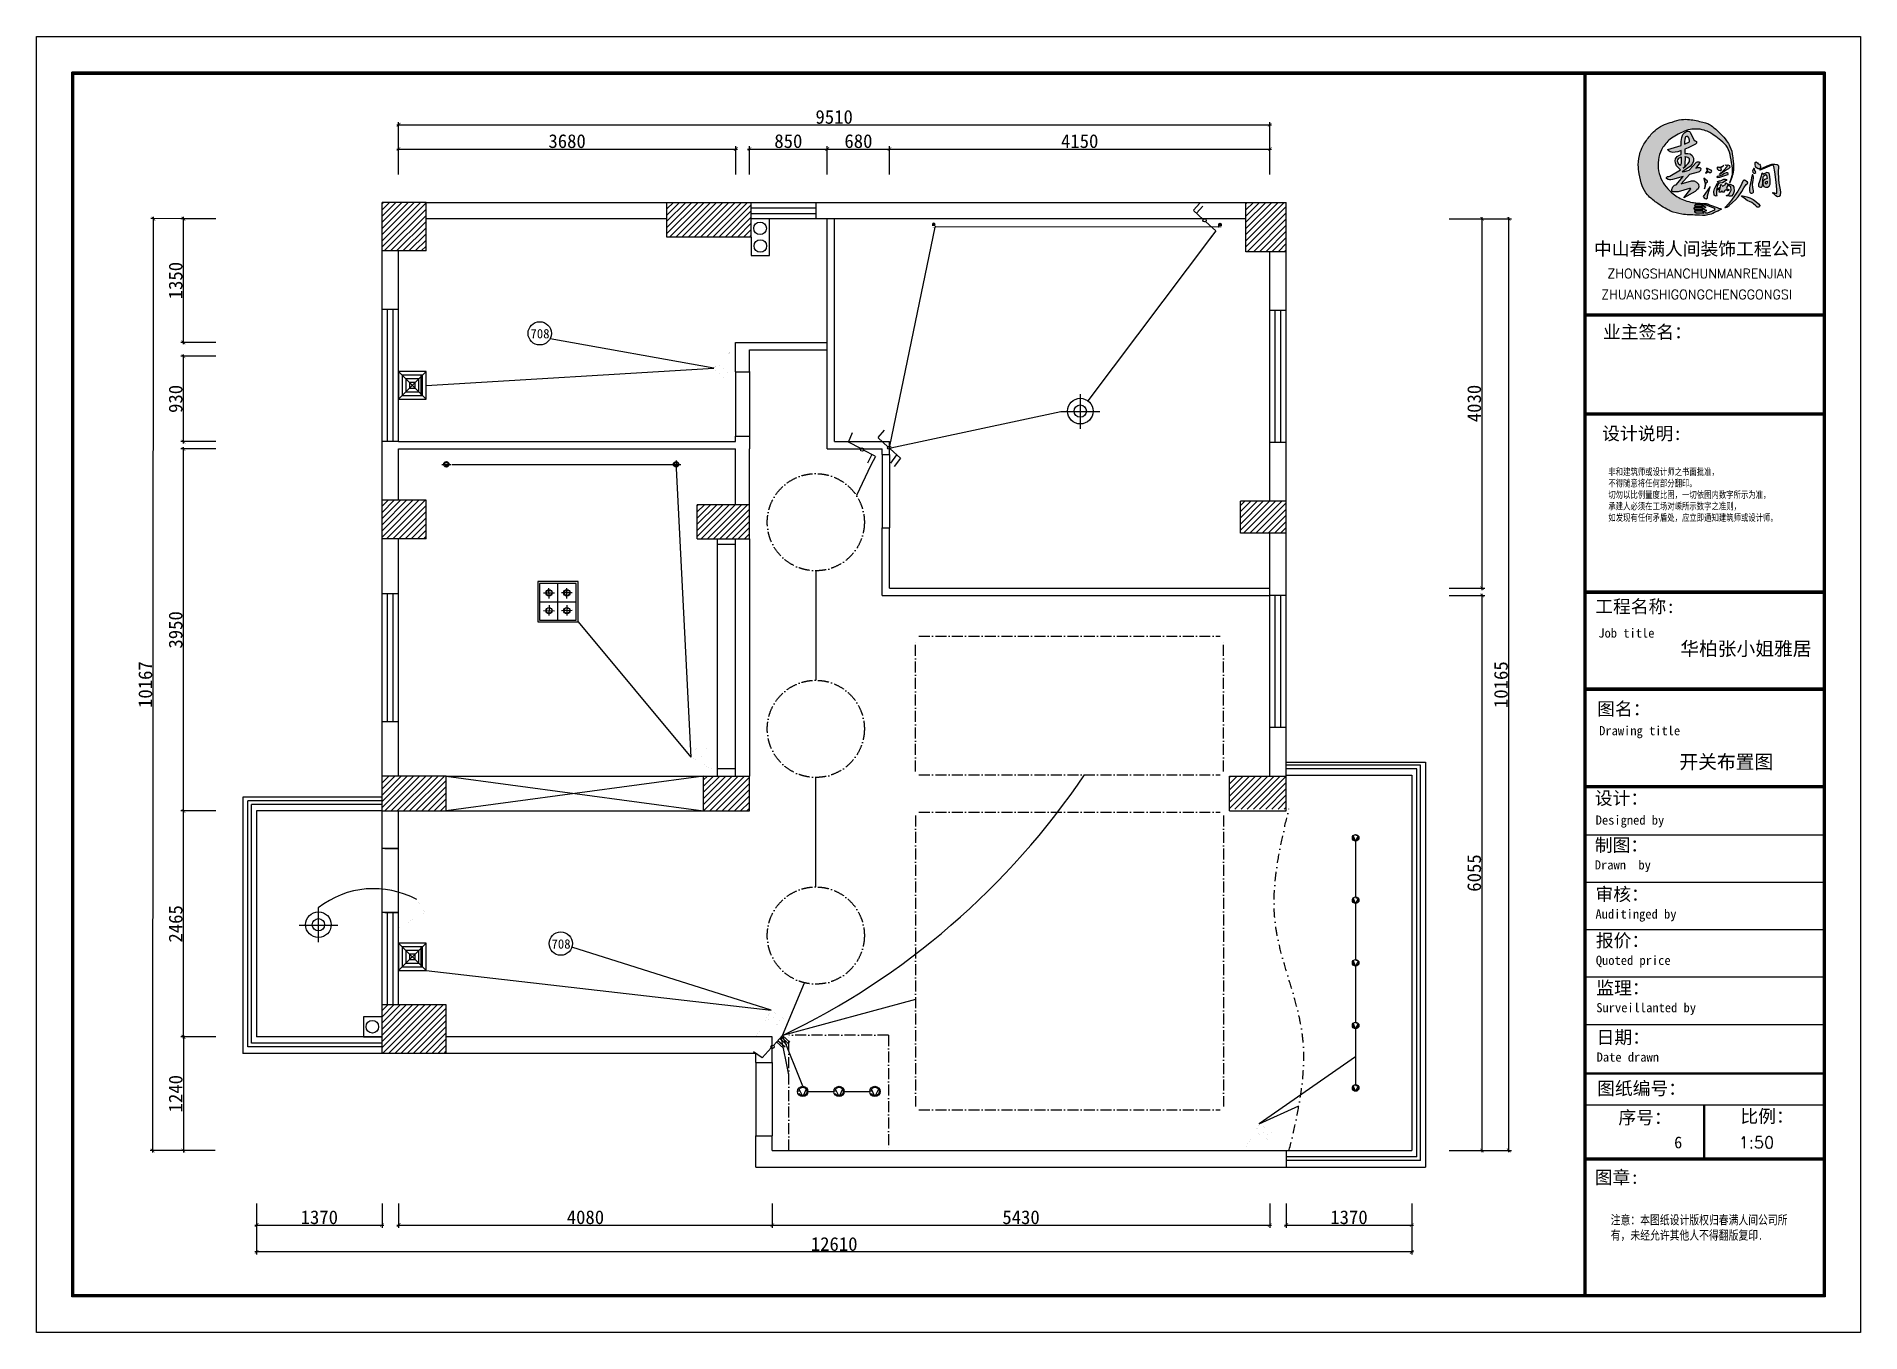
# Model space of a CAD drawing. Header units: millimetres. Extents: x 71641 to 191108, y -23091 to 29972.
# Drawn here: x 151286 to 171197, y -1139 to 13003 of the extents above; entities that cross this region are included whole.
import ezdxf

# ---------------------------------------------------------------- set-up
doc = ezdxf.new("R2010")
doc.units = ezdxf.units.MM
doc.linetypes.add('ACAD_ISO10W100', pattern=[18, 12, -3, 0, -3])
doc.linetypes.add('DASHDOT2', pattern=[0.5, 0.25, -0.125, 0, -0.125])
for name, color, linetype in [('00', 1, 'Continuous'), ('家', 1, 'Continuous'), ('家具', 40, 'Continuous'), ('柱', 7, 'Continuous')]:
    doc.layers.add(name, color=color, linetype=linetype)
doc.styles.add('2121212', font='SIMFANG.TTF', dxfattribs={"height": 180})
doc.styles.add('50', font='SimSun.ttf', dxfattribs={"height": 150})
doc.styles.add('ROMAND', font='romand.shx', dxfattribs={"height": 100})
doc.styles.add('STYLE-50B', font='SimSun.ttf', dxfattribs={"width": 0.766, "height": 150})
doc.dimstyles.new('50', dxfattribs={"dimscale": 0, "dimtxt": 150, "dimasz": 40, "dimexe": 30, "dimexo": 30, "dimgap": 10, "dimtad": 1, "dimdec": 0, "dimzin": 4, "dimdsep": 46, "dimtxsty": '50', "dimblk": 'ARCHTICK', "dimcen": 40, "dimdle": 20, "dimclrd": 8, "dimclre": 8, "dimclrt": 2, "dimadec": 0, "dimazin": 0, "dimtfac": 1, "dimtdec": 0, "dimtmove": 2, "dimatfit": 3, "dimldrblk": 'DOT', "dimfxl": 0, "dimtolj": 1, "dimtzin": 0, "dimlwd": -1, "dimarcsym": 0})
pattern_1 = [(45, (64251.703, 31906.157), (-33.67596, 33.67596), [])]

msp = doc.modelspace()

# ---------------------------------------------------------------- texts
at = {"color": 2, "style": '50'}
for p in [(156677.9, 9709.1), (156907.5, 3050)]:
    msp.add_text('708', height=101.92, dxfattribs=at).set_placement(p)
at = {"layer": '00', "color": 8, "lineweight": -2, "style": 'ROMAND'}
for s, p in [('ZHONGSHANCHUNMANRENJIAN', (168432, 10365.4)), ('ZHUANGSHIGONGCHENGGONGSI', (168365.4, 10136.7))]:
    msp.add_text(s, height=101.26, dxfattribs=at).set_placement(p)
at = {"layer": '00', "color": 8, "lineweight": -2, "attachment_point": 1, "style": '2121212'}
for s, insert, char_height, width in [('{\\f宋体|b0|i0|c134|p2;中山春满人间装饰工程公司}', (168287.1, 10757.2, 0), 142.12, 2652.368), ('{\\f宋体|b0|i0|c134|p2;业主签名：}', (168386.3, 9849.5, 0), 142.12, 2109.278), ('{\\f宋体|b0|i0|c134|p2;设计说明:}', (168377.1, 8741.8, 0), 142.12, 2109.278), ('{\\f宋体|b0|i0|c134|p2;工程名称:}', (168301.1, 6854.1, 0), 142.12, 2109.278), ('{\\f宋体|b0|i0|c134|p2;Job title}', (168334.8, 6543.4, 0), 100, 2109.278), ('{\\fSimSun|b0|i0|c134|p2;\\C2;华柏张小姐雅居}', (169228.9, 6397.9, 0), 150, 2109.278), ('{\\f宋体|b0|i0|c134|p2;图名：}', (168322.4, 5736.8, 0), 142.12, 2109.278), ('{\\f宋体|b0|i0|c134|p2;Drawing title}', (168343.6, 5477.9, 0), 100, 2109.278), ('{\\fSimSun|b0|i0|c134|p2;\\C2;开关布置图}', (169220.1, 5163.3, 0), 150, 2109.278), ('{\\f宋体|b0|i0|c134|p2;设计：}', (168296.4, 4762.2, 0), 142.12, 2109.278), ('{\\f宋体|b0|i0|c134|p2;Designed by}', (168305.8, 4502.7, 0), 100, 2109.278), ('{\\f宋体|b0|i0|c134|p2;制图：\\P\\H0.7036x;Drawn  by}', (168296.1, 4250.6, 0), 142.12, 2109.278), ('{\\f宋体|b0|i0|c134|p2;审核：\\P\\H0.7036x;Auditinged by }', (168303.4, 3714.4, 0), 142.12, 2109.278), ('{\\f宋体|b0|i0|c134|p2;报价：\\P\\H0.7036x;Quoted price}', (168307.7, 3209.4, 0), 142.12, 2109.278), ('{\\f宋体|b0|i0|c134|p2;监理：\\P\\H0.7036x;Surveillanted by}', (168312.4, 2692.6, 0), 142.12, 2109.278), ('{\\f宋体|b0|i0|c134|p2;日期：\\P\\H0.7036x;Date drawn}', (168316.2, 2153.6, 0), 142.12, 2109.278), ('{\\f宋体|b0|i0|c134|p2;图纸编号：}', (168321.9, 1596.3, 0), 142.12, 2109.278), ('{\\f宋体|b0|i0|c134|p2;序号：}', (168553.6, 1277.9, 0), 142.12, 2109.278), ('{\\f宋体|b0|i0|c134|p2;比例：}', (169886, 1291.9, 0), 142.12, 2109.278), ('{\\C2;6}', (169162.4, 1000.5), 129.2, 697.333), ('{\\Fromand.shx;\\C2;1:50}', (169866.4, 1000.5), 129.2, 697.333), ('{\\f宋体|b0|i0|c134|p2;图章\\f宋体|b0|i0|c0|p2;:}', (168296.6, 625.4, 0), 142.12, 2109.278)]:
    msp.add_mtext(s, dxfattribs=dict(at, insert=insert, char_height=char_height, width=width))
at = {"layer": '家', "color": 8, "lineweight": -2, "width": 2109.278, "attachment_point": 1, "style": 'STYLE-50B'}
for s, insert, char_height in [('非和建筑师或设计师之书面批准，\\P不得随意将任何部分翻印。\\P切勿以比例量度比图，一切依图内数字所示为准，\\P承建人必须在工场对嵊所示数字之准则，\\P如发现有任何矛盾处，应立即通知建筑师或设计师。', (168443.8, 8290.6, 0), 75), ('注意：本图纸设计版权归春满人间公司所有，未经允许其他人不得翻版复印{\\f宋体|b0|i0|c0|p2;.}', (168469.7, 140.7, 0), 100)]:
    msp.add_mtext(s, dxfattribs=dict(at, insert=insert, char_height=char_height))

# ---------------------------------------------------------------- blocks, each defined once
blk = doc.blocks.new('_ARCHTICK')
at = {"color": 0, "linetype": 'ByBlock', "const_width": 0.15}
blk.add_lwpolyline([(-0.5, -0.5), (0.5, 0.5)], dxfattribs=at)
blk = doc.blocks.new('*D326')
at = {"color": 8, "lineweight": -2}
for p, q in [((166705, 11013), (167387, 11013)), ((166705, 848), (167387, 848))]:
    blk.add_line(p, q, dxfattribs=at)
at = {"color": 8}
blk.add_line((167357, 828), (167357, 11033), dxfattribs=at)
at = {"layer": 'Defpoints', "color": 0}
for p in [(166675, 11013), (167357, 11013), (166675, 848)]:
    blk.add_point(p, dxfattribs=at)
at = {"color": 8, "xscale": 40, "yscale": 40, "zscale": 40}
for p, rotation in [((167357, 11013), 90), ((167357, 848), 270)]:
    blk.add_blockref('_ARCHTICK', p, dxfattribs=dict(at, rotation=rotation))
at = {"color": 2, "insert": (167272, 5930), "char_height": 150, "attachment_point": 5, "rotation": 90, "style": '50'}
blk.add_mtext('\\A1;10165', dxfattribs=at)
blk = doc.blocks.new('_Dot')
at = {"color": 0, "linetype": 'ByBlock', "lineweight": -2}
blk.add_line((-0.5, 0), (-1, 0), dxfattribs=at)
at = {"color": 0, "linetype": 'ByBlock', "const_width": 0.5}
blk.add_lwpolyline([(-0.25, 0, 1), (0.25, 0, 1)], format="xyb", close=True, dxfattribs=at)
blk = doc.blocks.new('DOT')
at = {"color": 0, "linetype": 'ByBlock'}
blk.add_line((-0.5, 0), (-1, 0), dxfattribs=at)
at = {"color": 0, "linetype": 'ByBlock', "const_width": 0.5}
blk.add_lwpolyline([(-0.25, 0, 1), (0.25, 0, 1)], format="xyb", close=True, dxfattribs=at)
blk = doc.blocks.new('*D325')
at = {"color": 8, "lineweight": -2}
for p, q in [((153242, 11014), (152532, 11015)), ((153235, 847), (152525, 847))]:
    blk.add_line(p, q, dxfattribs=at)
at = {"color": 8}
blk.add_line((152555, 827), (152562, 11034), dxfattribs=at)
at = {"layer": 'Defpoints', "color": 0}
for p in [(152562, 11014), (153272, 11014), (153265, 847)]:
    blk.add_point(p, dxfattribs=at)
at = {"color": 8, "xscale": 40, "yscale": 40, "zscale": 40}
for p, rotation in [((152562, 11014), 89.96048899156499), ((152555, 847), 269.960488991565)]:
    blk.add_blockref('_ARCHTICK', p, dxfattribs=dict(at, rotation=rotation))
at = {"color": 2, "insert": (152474, 5931), "char_height": 150, "attachment_point": 5, "rotation": 89.9605, "style": '50'}
blk.add_mtext('\\A1;10167', dxfattribs=at)
blk = doc.blocks.new('*D332')
at = {"color": 8, "lineweight": -2}
for p, q in [((159318, 270), (159318, 3)), ((164748, 270), (164748, 3))]:
    blk.add_line(p, q, dxfattribs=at)
at = {"color": 8}
blk.add_line((159298, 33), (164768, 33), dxfattribs=at)
at = {"layer": 'Defpoints', "color": 0}
for p in [(159318, 300), (164748, 300), (164748, 33)]:
    blk.add_point(p, dxfattribs=at)
at = {"color": 8, "xscale": 40, "yscale": 40, "zscale": 40, "rotation": 180}
blk.add_blockref('_ARCHTICK', (159318, 33), dxfattribs=at)
at = {"color": 8, "xscale": 40, "yscale": 40, "zscale": 40}
blk.add_blockref('_ARCHTICK', (164748, 33), dxfattribs=at)
at = {"color": 2, "insert": (162033, 118), "char_height": 150, "attachment_point": 5, "style": '50'}
blk.add_mtext('\\A1;5430', dxfattribs=at)
blk = doc.blocks.new('*D327')
at = {"color": 8, "lineweight": -2}
for p, q in [((153688, 270), (153688, -289)), ((166298, 270), (166298, -289))]:
    blk.add_line(p, q, dxfattribs=at)
at = {"color": 8}
blk.add_line((166318, -259), (153668, -259), dxfattribs=at)
at = {"layer": 'Defpoints', "color": 0}
for p in [(153688, 300), (166298, 300), (153688, -259)]:
    blk.add_point(p, dxfattribs=at)
at = {"color": 8, "xscale": 40, "yscale": 40, "zscale": 40}
for p, rotation in [((153688, -259), 179.9999999999972), ((166298, -259), 359.9999999999972)]:
    blk.add_blockref('_ARCHTICK', p, dxfattribs=dict(at, rotation=rotation))
at = {"color": 2, "insert": (159993, -174), "char_height": 150, "attachment_point": 5, "style": '50'}
blk.add_mtext('\\A1;12610', dxfattribs=at)
blk = doc.blocks.new('*D329')
at = {"color": 8, "lineweight": -2}
for p, q in [((153242, 4553), (152860, 4553)), ((153242, 2088), (152860, 2088))]:
    blk.add_line(p, q, dxfattribs=at)
at = {"color": 8}
blk.add_line((152890, 2068), (152890, 4573), dxfattribs=at)
at = {"layer": 'Defpoints', "color": 0}
for p in [(152890, 4553), (153272, 4553), (153272, 2088)]:
    blk.add_point(p, dxfattribs=at)
at = {"color": 8, "xscale": 40, "yscale": 40, "zscale": 40}
for p, rotation in [((152890, 4553), 90), ((152890, 2088), 270)]:
    blk.add_blockref('_ARCHTICK', p, dxfattribs=dict(at, rotation=rotation))
at = {"color": 2, "insert": (152805, 3320), "char_height": 150, "attachment_point": 5, "rotation": 90, "style": '50'}
blk.add_mtext('\\A1;2465', dxfattribs=at)
blk = doc.blocks.new('*D331')
at = {"color": 8, "lineweight": -2}
for p, q in [((153242, 2087), (152860, 2087)), ((153235, 847), (152860, 847))]:
    blk.add_line(p, q, dxfattribs=at)
at = {"color": 8}
blk.add_line((152890, 2107), (152890, 827), dxfattribs=at)
at = {"layer": 'Defpoints', "color": 0}
for p in [(153272, 2087), (152890, 847), (153265, 847)]:
    blk.add_point(p, dxfattribs=at)
at = {"color": 8, "xscale": 40, "yscale": 40, "zscale": 40}
for p, rotation in [((152890, 2087), 90), ((152890, 847), 270)]:
    blk.add_blockref('_ARCHTICK', p, dxfattribs=dict(at, rotation=rotation))
at = {"color": 2, "insert": (152805, 1467), "char_height": 150, "attachment_point": 5, "rotation": 90, "style": '50'}
blk.add_mtext('\\A1;1240', dxfattribs=at)
blk = doc.blocks.new('*D328')
at = {"color": 8, "lineweight": -2}
for p, q in [((155238, 270), (155238, 3)), ((159318, 270), (159318, 3))]:
    blk.add_line(p, q, dxfattribs=at)
at = {"color": 8}
blk.add_line((155218, 33), (159338, 33), dxfattribs=at)
at = {"layer": 'Defpoints', "color": 0}
for p in [(155238, 300), (159318, 300), (159318, 33)]:
    blk.add_point(p, dxfattribs=at)
at = {"color": 8, "xscale": 40, "yscale": 40, "zscale": 40, "rotation": 180}
blk.add_blockref('_ARCHTICK', (155238, 33), dxfattribs=at)
at = {"color": 8, "xscale": 40, "yscale": 40, "zscale": 40}
blk.add_blockref('_ARCHTICK', (159318, 33), dxfattribs=at)
at = {"color": 2, "insert": (157278, 118), "char_height": 150, "attachment_point": 5, "style": '50'}
blk.add_mtext('\\A1;4080', dxfattribs=at)
blk = doc.blocks.new('*D330')
at = {"color": 8, "lineweight": -2}
for p, q in [((153688, 270), (153688, 3)), ((155058, 270), (155058, 3))]:
    blk.add_line(p, q, dxfattribs=at)
at = {"color": 8}
blk.add_line((153668, 33), (155078, 33), dxfattribs=at)
at = {"layer": 'Defpoints', "color": 0}
for p in [(153688, 300), (155058, 300), (155058, 33)]:
    blk.add_point(p, dxfattribs=at)
at = {"color": 8, "xscale": 40, "yscale": 40, "zscale": 40, "rotation": 180}
blk.add_blockref('_ARCHTICK', (153688, 33), dxfattribs=at)
at = {"color": 8, "xscale": 40, "yscale": 40, "zscale": 40}
blk.add_blockref('_ARCHTICK', (155058, 33), dxfattribs=at)
at = {"color": 2, "insert": (154373, 118), "char_height": 150, "attachment_point": 5, "style": '50'}
blk.add_mtext('\\A1;1370', dxfattribs=at)
blk = doc.blocks.new('*D324')
at = {"color": 8, "lineweight": -2}
for p, q in [((153242, 8503), (152860, 8503)), ((153242, 4553), (152860, 4553))]:
    blk.add_line(p, q, dxfattribs=at)
at = {"color": 8}
blk.add_line((152890, 4533), (152890, 8523), dxfattribs=at)
at = {"layer": 'Defpoints', "color": 0}
for p in [(152890, 8503), (153272, 8503), (153272, 4553)]:
    blk.add_point(p, dxfattribs=at)
at = {"color": 8, "xscale": 40, "yscale": 40, "zscale": 40}
for p, rotation in [((152890, 8503), 90), ((152890, 4553), 270)]:
    blk.add_blockref('_ARCHTICK', p, dxfattribs=dict(at, rotation=rotation))
at = {"color": 2, "insert": (152805, 6528), "char_height": 150, "attachment_point": 5, "rotation": 90, "style": '50'}
blk.add_mtext('\\A1;3950', dxfattribs=at)
blk = doc.blocks.new('*D323')
at = {"color": 8, "lineweight": -2}
for p, q in [((166705, 6903), (167095, 6903)), ((166705, 848), (167095, 848))]:
    blk.add_line(p, q, dxfattribs=at)
at = {"color": 8}
blk.add_line((167065, 828), (167065, 6923), dxfattribs=at)
at = {"layer": 'Defpoints', "color": 0}
for p in [(166675, 6903), (167065, 6903), (166675, 848)]:
    blk.add_point(p, dxfattribs=at)
at = {"color": 8, "xscale": 40, "yscale": 40, "zscale": 40}
for p, rotation in [((167065, 6903), 90), ((167065, 848), 270)]:
    blk.add_blockref('_ARCHTICK', p, dxfattribs=dict(at, rotation=rotation))
at = {"color": 2, "insert": (166980, 3875), "char_height": 150, "attachment_point": 5, "rotation": 90, "style": '50'}
blk.add_mtext('\\A1;6055', dxfattribs=at)
blk = doc.blocks.new('*D333')
at = {"color": 8, "lineweight": -2}
for p, q in [((164928, 270), (164928, 3)), ((166298, 270), (166298, 3))]:
    blk.add_line(p, q, dxfattribs=at)
at = {"color": 8}
blk.add_line((164908, 33), (166318, 33), dxfattribs=at)
at = {"layer": 'Defpoints', "color": 0}
for p in [(164928, 300), (166298, 300), (166298, 33)]:
    blk.add_point(p, dxfattribs=at)
at = {"color": 8, "xscale": 40, "yscale": 40, "zscale": 40, "rotation": 180}
blk.add_blockref('_ARCHTICK', (164928, 33), dxfattribs=at)
at = {"color": 8, "xscale": 40, "yscale": 40, "zscale": 40}
blk.add_blockref('_ARCHTICK', (166298, 33), dxfattribs=at)
at = {"color": 2, "insert": (165613, 118), "char_height": 150, "attachment_point": 5, "style": '50'}
blk.add_mtext('\\A1;1370', dxfattribs=at)
blk = doc.blocks.new('*D335')
at = {"color": 8}
blk.add_line((160578, 11775), (164768, 11775), dxfattribs=at)
at = {"color": 8, "lineweight": -2}
for p, q in [((160598, 11526), (160598, 11805)), ((164748, 11496), (164748, 11805))]:
    blk.add_line(p, q, dxfattribs=at)
at = {"layer": 'Defpoints', "color": 0}
for p in [(164748, 11775), (160598, 11496), (164748, 11466)]:
    blk.add_point(p, dxfattribs=at)
at = {"color": 8, "xscale": 40, "yscale": 40, "zscale": 40, "rotation": 180}
blk.add_blockref('_ARCHTICK', (160598, 11775), dxfattribs=at)
at = {"color": 8, "xscale": 40, "yscale": 40, "zscale": 40}
blk.add_blockref('_ARCHTICK', (164748, 11775), dxfattribs=at)
at = {"color": 2, "insert": (162673, 11860), "char_height": 150, "attachment_point": 5, "style": '50'}
blk.add_mtext('\\A1;4150', dxfattribs=at)
blk = doc.blocks.new('*D334')
at = {"color": 8}
blk.add_line((155218, 12039), (164768, 12039), dxfattribs=at)
at = {"color": 8, "lineweight": -2}
for p, q in [((155238, 11496), (155238, 12069)), ((164748, 11496), (164748, 12069))]:
    blk.add_line(p, q, dxfattribs=at)
at = {"layer": 'Defpoints', "color": 0}
for p in [(164748, 12039), (155238, 11466), (164748, 11466)]:
    blk.add_point(p, dxfattribs=at)
at = {"color": 8, "xscale": 40, "yscale": 40, "zscale": 40, "rotation": 180}
blk.add_blockref('_ARCHTICK', (155238, 12039), dxfattribs=at)
at = {"color": 8, "xscale": 40, "yscale": 40, "zscale": 40}
blk.add_blockref('_ARCHTICK', (164748, 12039), dxfattribs=at)
at = {"color": 2, "insert": (159993, 12124), "char_height": 150, "attachment_point": 5, "style": '50'}
blk.add_mtext('\\A1;9510', dxfattribs=at)
blk = doc.blocks.new('*D336')
at = {"color": 8}
blk.add_line((159898, 11775), (160618, 11775), dxfattribs=at)
at = {"color": 8, "lineweight": -2}
for p, q in [((159918, 11496), (159918, 11805)), ((160598, 11496), (160598, 11805))]:
    blk.add_line(p, q, dxfattribs=at)
at = {"layer": 'Defpoints', "color": 0}
for p in [(160598, 11775), (159918, 11466), (160598, 11466)]:
    blk.add_point(p, dxfattribs=at)
at = {"color": 8, "xscale": 40, "yscale": 40, "zscale": 40, "rotation": 180}
blk.add_blockref('_ARCHTICK', (159918, 11775), dxfattribs=at)
at = {"color": 8, "xscale": 40, "yscale": 40, "zscale": 40}
blk.add_blockref('_ARCHTICK', (160598, 11775), dxfattribs=at)
at = {"color": 2, "insert": (160258, 11860), "char_height": 150, "attachment_point": 5, "style": '50'}
blk.add_mtext('\\A1;680', dxfattribs=at)
blk = doc.blocks.new('errerer')
at = {"lineweight": -2}
h = blk.add_hatch(color=8, dxfattribs=at)
edge = h.paths.add_edge_path()
edge.add_spline(control_points=[(171486, 68737), (171467, 68746), (171423, 68767), (171344, 68819), (171262, 68901), (171214, 68977), (171196, 69017), (171195, 69019)], knot_values=[22078.908695, 22078.908695, 22078.908695, 22078.908695, 22412.037046, 22864.417059, 23573.352389, 24248.663515, 24278.339872, 24278.339872, 24278.339872, 24278.339872], degree=3, periodic=0)
edge.add_line((171195, 69019), (170931, 68989))
edge.add_spline(control_points=[(170931, 68989), (170936, 68965), (170956, 68897), (171020, 68790), (171154, 68684), (171300, 68586), (171426, 68553), (171480, 68546), (171485, 68545)], knot_values=[12526.980967, 12526.980967, 12526.980967, 12526.980967, 12912.76376, 13656.443057, 14467.926065, 15619.199217, 16432.672519, 16505.49519, 16505.49519, 16505.49519, 16505.49519], degree=3, periodic=0)
edge.add_line((171485, 68545), (171486, 68737))
edge = h.paths.add_edge_path()
edge.add_spline(control_points=[(171195, 69019), (171178, 69060), (171154, 69151), (171162, 69292), (171203, 69396), (171239, 69445), (171248, 69456)], knot_values=[24278.339872, 24278.339872, 24278.339872, 24278.339872, 24990.75798, 25753.853245, 26502.771788, 26725.483087, 26725.483087, 26725.483087, 26725.483087], degree=3, periodic=0)
edge.add_line((171248, 69456), (171073, 69595))
edge.add_spline(control_points=[(171073, 69595), (171071, 69593), (171034, 69552), (170977, 69477), (170916, 69344), (170894, 69209), (170912, 69085), (170924, 69017), (170931, 68989)], knot_values=[9052.726852, 9052.726852, 9052.726852, 9052.726852, 9101.944213, 9929.860353, 10544.164147, 11423.717054, 12065.484855, 12526.980967, 12526.980967, 12526.980967, 12526.980967], degree=3, periodic=0)
edge.add_line((170931, 68989), (171195, 69019))
edge = h.paths.add_edge_path()
edge.add_spline(control_points=[(171248, 69456), (171273, 69488), (171329, 69540), (171404, 69584), (171477, 69621), (171552, 69653), (171652, 69666), (171717, 69658), (171747, 69650)], knot_values=[26725.483087, 26725.483087, 26725.483087, 26725.483087, 27368.223838, 27920.784045, 28117.800611, 28678.884262, 29205.082751, 29708.300033, 29708.300033, 29708.300033, 29708.300033], degree=3, periodic=0)
edge.add_line((171747, 69650), (171772, 69746))
edge.add_spline(control_points=[(171772, 69746), (171764, 69748), (171697, 69763), (171598, 69788), (171458, 69792), (171352, 69753), (171238, 69725), (171145, 69670), (171094, 69619), (171073, 69595)], knot_values=[5035.937639, 5035.937639, 5035.937639, 5035.937639, 5168.823273, 6115.22021, 6678.484335, 7362.56903, 7901.570556, 8555.150084, 9052.726852, 9052.726852, 9052.726852, 9052.726852], degree=3, periodic=0)
edge.add_line((171073, 69595), (171248, 69456))
edge = h.paths.add_edge_path()
edge.add_spline(control_points=[(171747, 69650), (171753, 69649), (171784, 69640), (171834, 69619), (171906, 69571), (171987, 69510), (172082, 69425), (172112, 69287), (172131, 69183), (172137, 69111), (172135, 69068), (172130, 69039), (172090, 68942), (172100, 68962), (172113, 68990), (172134, 69050), (172154, 69142), (172143, 69228), (172137, 69326), (172112, 69422), (172056, 69519), (171992, 69586), (171911, 69662), (171845, 69725), (171785, 69743), (171772, 69746)], knot_values=[29708.300033, 29708.300033, 29708.300033, 29708.300033, 29797.016202, 30219.334531, 30576.066107, 31166.961224, 31854.609826, 32527.805429, 33346.145394, 33558.688985, 33686.826136, 33998.293275, 34349.980564, 34349.980564, 34349.980564, 34833.989407, 35367.457213, 35826.6748, 36215.832047, 36925.939156, 37388.482191, 37988.741176, 38391.375961, 39174.849041, 39385.918203, 39385.918203, 39385.918203, 39385.918203], degree=3, periodic=0)
edge.add_line((171772, 69746), (171747, 69650))
h = blk.add_hatch(color=8, dxfattribs=at)
h.paths.add_polyline_path([(171606, 69317), (171579, 69336), (171549, 69343), (171511, 69343), (171509, 69400), (171554, 69415), (171648, 69464), (171664, 69476), (171662, 69497), (171650, 69507), (171632, 69511), (171582, 69620), (171570, 69630), (171554, 69634), (171535, 69632), (171509, 69617), (171483, 69591), (171469, 69549), (171462, 69500), (171461, 69448), (171287, 69393), (171291, 69381), (171320, 69363), (171353, 69356), (171386, 69360), (171419, 69365), (171462, 69381), (171462, 69329), (171442, 69320), (171409, 69301), (171389, 69273), (171386, 69246), (171388, 69218), (171403, 69181), (171433, 69148), (171455, 69128), (171313, 69044), (171299, 69041), (171282, 69039), (171270, 69029), (171270, 69013), (171291, 68999), (171310, 68996), (171327, 68996), (171348, 68999), (171488, 69041), (171398, 68933), (171376, 68928), (171353, 68906), (171341, 68871), (171341, 68848), (171358, 68840), (171386, 68838), (171421, 68838), (171573, 68883), (171586, 68881), (171587, 68878), (171499, 68762), (171645, 68843), (171669, 68864), (171683, 68880), (171693, 68904), (171688, 68939), (171664, 68968), (171634, 68982), (171598, 68985), (171462, 68944), (171462, 68946), (171572, 69065), (171683, 69096), (171697, 69103), (171716, 69119), (171719, 69145), (171705, 69159), (171684, 69159), (171653, 69148), (171704, 69213), (171705, 69226), (171695, 69232), (171678, 69230), (171662, 69226), (171568, 69124), (171504, 69105), (171474, 69100), (171474, 69103), (171528, 69138), (171584, 69176), (171613, 69209), (171625, 69239), (171625, 69278)])
h.paths.add_polyline_path([(171570, 69272), (171572, 69235), (171554, 69209), (171525, 69181), (171507, 69166), (171501, 69157), (171487, 69148), (171507, 69166), (171509, 69169), (171511, 69192), (171513, 69301), (171513, 69299), (171549, 69291)], flags=16)
h.paths.add_polyline_path([(171462, 69233), (171461, 69209), (171455, 69192), (171454, 69185), (171433, 69199), (171421, 69218), (171414, 69239), (171417, 69258), (171431, 69278), (171457, 69292), (171464, 69298)], flags=16)
h.paths.add_polyline_path([(171507, 69464), (171506, 69492), (171509, 69528), (171520, 69559), (171533, 69565), (171551, 69565), (171565, 69547), (171572, 69514), (171573, 69493)], flags=16)
h = blk.add_hatch(color=8, dxfattribs=at)
h.paths.add_polyline_path([(172061, 69063), (172078, 69067), (172080, 69079), (172078, 69081), (172064, 69088), (172052, 69088), (172028, 69079), (171995, 69058), (171955, 69044), (171941, 69041), (171934, 69041), (171929, 69037), (171934, 69029), (171969, 69031), (172009, 69043)])
h.paths.add_polyline_path([(172021, 69121), (171960, 69065), (171973, 69069), (172066, 69133), (172084, 69140), (172099, 69159), (172096, 69185), (172075, 69195), (172044, 69191), (172037, 69187), (172066, 69185), (172066, 69169)])
h.paths.add_polyline_path([(171955, 69117), (171973, 69114), (171983, 69115), (171985, 69129), (171981, 69140), (171983, 69152), (171993, 69162), (172021, 69185), (171976, 69164), (171969, 69162), (171953, 69162), (171946, 69166), (171938, 69161), (171940, 69135)])
h.paths.add_polyline_path([(171834, 69133), (171809, 69145), (171792, 69145), (171802, 69128), (171804, 69119), (171780, 69084), (171799, 69088), (171818, 69105), (171835, 69093), (171849, 69093), (171861, 69102), (171863, 69109), (171855, 69122)])
h.paths.add_polyline_path([(171761, 69017), (171761, 69015), (171775, 68949), (171775, 68939), (171773, 68913), (171766, 68878), (171783, 68916), (171792, 68958), (171806, 68965), (171809, 68973), (171808, 68980)])
h.paths.add_polyline_path([(171750, 68779), (171764, 68762), (171775, 68750), (171790, 68748), (171808, 68760), (171808, 68786), (171841, 68907)])
h.paths.add_polyline_path([(172054, 68987), (172059, 68999), (172044, 69006), (172023, 69006), (171997, 68992), (171973, 68982), (171964, 68985), (171938, 68973), (171941, 68965), (171952, 68958), (171948, 68952), (171940, 68951), (171920, 68923), (171900, 68880), (171891, 68842), (171893, 68795), (171907, 68786), (171922, 68784), (171929, 68789), (171927, 68805), (171924, 68819), (171926, 68854), (171973, 68890), (171966, 68859), (171960, 68833), (171973, 68835), (171981, 68836), (171995, 68852), (172007, 68836), (172023, 68833), (172031, 68840), (172026, 68850), (172033, 68855), (172045, 68862), (172051, 68868), (172059, 68859), (172070, 68854), (172085, 68857), (172089, 68864), (172084, 68871), (172075, 68874), (172056, 68881), (172059, 68894), (172070, 68920), (172092, 68920), (172111, 68904), (172117, 68861), (172106, 68833), (172087, 68805), (172068, 68795), (172051, 68791), (172061, 68786), (172090, 68781), (172122, 68784), (172144, 68810), (172155, 68847), (172151, 68902), (172139, 68921), (172120, 68933), (172104, 68939), (172071, 68939), (172066, 68947), (172054, 68956), (172044, 68954), (172044, 68949), (172044, 68935), (172004, 68914), (172000, 68923), (171985, 68935), (171979, 68930), (171979, 68923), (171979, 68906), (171945, 68883), (171927, 68866), (171929, 68878), (171934, 68913), (171950, 68942), (171964, 68952), (172005, 68959)])
h = blk.add_hatch(color=8, dxfattribs=at)
h.paths.add_polyline_path([(172162, 68785), (172122, 68729), (172077, 68677), (172041, 68639), (172038, 68637), (172035, 68633), (172044, 68632), (172059, 68639), (172090, 68659), (172137, 68700), (172173, 68736), (172207, 68776), (172255, 68842), (172283, 68893), (172312, 68934), (172334, 68954), (172332, 68960), (172306, 68986), (172298, 68989), (172294, 68992), (172285, 68992), (172278, 68987), (172272, 68979), (172243, 68917), (172204, 68848)])
h.paths.add_polyline_path([(172323, 68773), (172289, 68781), (172267, 68785), (172252, 68785), (172252, 68782), (172255, 68779), (172287, 68757), (172328, 68728), (172366, 68708), (172378, 68706), (172388, 68701), (172410, 68684), (172439, 68654), (172456, 68639), (172471, 68638), (172480, 68639), (172490, 68647), (172491, 68660), (172476, 68680), (172440, 68713), (172405, 68737), (172363, 68759)])
h.paths.add_polyline_path([(172358, 68852), (172363, 68835), (172374, 68822), (172387, 68821), (172402, 68827), (172411, 68837), (172411, 68853), (172401, 68898), (172398, 68938), (172405, 68988), (172409, 69021), (172409, 69037), (172405, 69052), (172401, 69060), (172397, 69063), (172393, 69061), (172385, 69024), (172374, 68967), (172366, 68935), (172358, 68890)])
h.paths.add_polyline_path([(172438, 69106), (172432, 69115), (172422, 69126), (172423, 69136), (172421, 69142), (172417, 69146), (172411, 69143), (172409, 69138), (172404, 69131), (172399, 69116), (172403, 69095), (172414, 69083), (172428, 69082), (172439, 69091)])
h.paths.add_polyline_path([(172436, 69171), (172449, 69153), (172470, 69142), (172485, 69140), (172497, 69145), (172501, 69158), (172501, 69179), (172497, 69187), (172487, 69201), (172473, 69208), (172463, 69220), (172451, 69229), (172441, 69230), (172441, 69228), (172434, 69229), (172431, 69222), (172430, 69199)])
h.paths.add_polyline_path([(172691, 69100), (172709, 68966), (172716, 68868), (172715, 68822), (172706, 68819), (172683, 68828), (172669, 68829), (172660, 68827), (172685, 68804), (172701, 68785), (172724, 68773), (172747, 68777), (172759, 68794), (172762, 68834), (172761, 68864), (172757, 68888), (172743, 68951), (172738, 69002), (172733, 69108), (172736, 69158), (172736, 69179), (172731, 69189), (172718, 69198), (172691, 69203), (172652, 69201), (172589, 69180), (172525, 69149), (172499, 69133), (172492, 69125), (172504, 69126), (172526, 69134), (172652, 69187), (172663, 69188), (172669, 69188), (172676, 69173)])
h.paths.add_polyline_path([(172535, 69034), (172543, 69045), (172561, 69061), (172570, 69065), (172577, 69065), (172582, 69059), (172586, 69034), (172588, 69013), (172559, 68999), (172538, 68982), (172533, 68967), (172533, 68938), (172544, 68911), (172569, 68899), (172593, 68901), (172614, 68914), (172629, 68940), (172628, 68992), (172625, 69042), (172613, 69082), (172601, 69090), (172586, 69091), (172569, 69085), (172549, 69075), (172537, 69068), (172532, 69078), (172527, 69083), (172520, 69081), (172518, 69078), (172515, 69069), (172510, 69043), (172485, 68960), (172477, 68940), (172475, 68925), (172477, 68915), (172485, 68905), (172500, 68902), (172514, 68902), (172523, 68909), (172528, 68925), (172530, 68952), (172533, 68979)])
h.paths.add_polyline_path([(172572, 68974), (172566, 68963), (172569, 68950), (172574, 68940), (172581, 68942), (172587, 68952), (172589, 68966), (172588, 68981)], flags=17)
h = blk.add_hatch(color=8, dxfattribs=at)
edge = h.paths.add_edge_path()
edge.add_spline(control_points=[(171485, 68545), (171544, 68538), (171652, 68538), (171834, 68520), (171921, 68585), (171998, 68614), (171942, 68630), (171917, 68640), (171857, 68661), (171820, 68678), (171780, 68688), (171733, 68687), (171673, 68691), (171598, 68700), (171536, 68717), (171495, 68733), (171486, 68737)], knot_values=[16505.49519, 16505.49519, 16505.49519, 16505.49519, 17462.307767, 18254.424733, 19263.770823, 19286.294409, 19393.463502, 19769.722666, 20039.931175, 20323.71298, 20426.202415, 20700.644692, 21064.187457, 21384.09699, 21917.120996, 22078.908695, 22078.908695, 22078.908695, 22078.908695], degree=3, periodic=0)
edge.add_line((171486, 68737), (171485, 68545))
h.paths.add_polyline_path([(171633, 68620), (171632, 68631), (171638, 68636), (171744, 68632), (171743, 68629), (171742, 68621), (171742, 68617), (171746, 68606), (171636, 68610)], flags=16)
h.paths.add_polyline_path([(171640, 68590), (171751, 68587), (171751, 68582), (171750, 68578), (171751, 68573), (171753, 68569), (171756, 68565), (171760, 68562), (171658, 68565, -0.485719)], flags=16)
h.paths.add_polyline_path([(171641, 68650, -0.499354), (171660, 68674), (171745, 68674), (171746, 68674), (171746, 68674), (171742, 68670), (171738, 68667), (171737, 68655), (171738, 68648, -0.17168), (171737, 68648)], flags=16)
h.paths.add_polyline_path([(171753, 68653), (171754, 68661), (171759, 68666), (171765, 68670), (171774, 68671), (171783, 68671), (171786, 68671), (171900, 68627), (171900, 68598), (171808, 68562), (171801, 68560), (171797, 68560), (171785, 68562), (171776, 68568), (171771, 68577), (171773, 68585), (171780, 68590), (171798, 68595), (171771, 68604), (171763, 68609), (171759, 68617), (171761, 68625), (171767, 68629), (171779, 68634), (171790, 68639), (171758, 68648)], flags=16)
at = {"color": 8, "lineweight": -2}
for points in [[(171287, 69393), (171461, 69448), (171462, 69500), (171469, 69549), (171483, 69591), (171509, 69617), (171535, 69632), (171554, 69634), (171570, 69630), (171582, 69620), (171632, 69511), (171650, 69507), (171662, 69497), (171664, 69476), (171648, 69464), (171554, 69415), (171509, 69400), (171511, 69343), (171549, 69343), (171579, 69336), (171606, 69317), (171625, 69278), (171625, 69239), (171613, 69209), (171584, 69176), (171528, 69138), (171474, 69103), (171474, 69100), (171504, 69105), (171568, 69124), (171662, 69226), (171678, 69230), (171695, 69232), (171705, 69226), (171704, 69213), (171653, 69148), (171684, 69159), (171705, 69159), (171719, 69145), (171716, 69119), (171697, 69103), (171683, 69096), (171572, 69065), (171462, 68946), (171462, 68944), (171598, 68985), (171634, 68982), (171664, 68968), (171688, 68939), (171693, 68904), (171683, 68880), (171669, 68864), (171645, 68843), (171499, 68762), (171587, 68878), (171586, 68881), (171573, 68883), (171421, 68838), (171386, 68838), (171358, 68840), (171341, 68848), (171341, 68871), (171353, 68906), (171376, 68928), (171398, 68933), (171488, 69041), (171348, 68999), (171327, 68996), (171310, 68996), (171291, 68999), (171270, 69013), (171270, 69029), (171282, 69039), (171299, 69041), (171313, 69044), (171455, 69128), (171433, 69148), (171403, 69181), (171388, 69218), (171386, 69246), (171389, 69273), (171409, 69301), (171442, 69320), (171462, 69329), (171462, 69381), (171419, 69365), (171386, 69360), (171353, 69356), (171320, 69363), (171291, 69381)], [(171507, 69464), (171573, 69493), (171572, 69514), (171565, 69547), (171551, 69565), (171533, 69565), (171520, 69559), (171509, 69528), (171506, 69492)], [(171464, 69298), (171462, 69233), (171461, 69209), (171455, 69192), (171454, 69185), (171433, 69199), (171421, 69218), (171414, 69239), (171417, 69258), (171431, 69278), (171457, 69292)], [(171513, 69301), (171511, 69192), (171509, 69169), (171501, 69157), (171487, 69148), (171525, 69181), (171554, 69209), (171572, 69235), (171570, 69272), (171549, 69291), (171513, 69299)], [(171792, 69145), (171802, 69128), (171804, 69119), (171780, 69084), (171799, 69088), (171818, 69105), (171835, 69093), (171849, 69093), (171861, 69102), (171863, 69109), (171855, 69122), (171834, 69133), (171809, 69145)], [(172078, 69081), (172064, 69088), (172052, 69088), (172028, 69079), (171995, 69058), (171955, 69044), (171941, 69041), (171934, 69041), (171929, 69037), (171934, 69029), (171969, 69031), (172009, 69043), (172061, 69063), (172078, 69067), (172080, 69079)], [(172021, 69185), (171993, 69162), (171983, 69152), (171981, 69140), (171985, 69129), (171983, 69115), (171973, 69114), (171955, 69117), (171940, 69135), (171938, 69161), (171946, 69166), (171953, 69162), (171969, 69162), (171976, 69164)], [(172037, 69190), (172075, 69195), (172096, 69185), (172099, 69159), (172084, 69140), (172066, 69133), (171973, 69069), (171960, 69065), (172021, 69121), (172066, 69169), (172066, 69181), (172063, 69185), (172037, 69187), (172045, 69192)], [(172393, 69061), (172385, 69024), (172374, 68967), (172366, 68935), (172358, 68890), (172358, 68852), (172363, 68835), (172374, 68822), (172387, 68821), (172402, 68827), (172411, 68837), (172411, 68853), (172401, 68898), (172398, 68938), (172405, 68988), (172409, 69021), (172409, 69037), (172405, 69052), (172401, 69060), (172397, 69063)], [(172411, 69145), (172409, 69138), (172404, 69131), (172399, 69116), (172403, 69095), (172414, 69083), (172428, 69082), (172439, 69091), (172438, 69106), (172432, 69115), (172422, 69126), (172423, 69136), (172421, 69142), (172417, 69146), (172412, 69144)], [(172441, 69230), (172451, 69229), (172463, 69220), (172473, 69208), (172487, 69201), (172497, 69187), (172501, 69179), (172501, 69158), (172497, 69145), (172485, 69140), (172470, 69142), (172449, 69153), (172436, 69171), (172430, 69199), (172431, 69222), (172434, 69229), (172441, 69228)], [(172520, 69081), (172518, 69078), (172515, 69069), (172510, 69043), (172485, 68960), (172477, 68940), (172475, 68925), (172477, 68915), (172485, 68905), (172500, 68902), (172514, 68902), (172523, 68909), (172528, 68925), (172530, 68952), (172533, 68979), (172535, 69034), (172543, 69045), (172561, 69061), (172570, 69065), (172577, 69065), (172582, 69059), (172586, 69034), (172588, 69013), (172559, 68999), (172538, 68982), (172533, 68967), (172533, 68938), (172544, 68911), (172569, 68899), (172593, 68901), (172614, 68914), (172629, 68940), (172628, 68992), (172625, 69042), (172613, 69082), (172601, 69090), (172586, 69091), (172569, 69085), (172549, 69075), (172537, 69068), (172532, 69078), (172527, 69083)], [(172492, 69124), (172499, 69133), (172525, 69149), (172589, 69180), (172652, 69201), (172691, 69203), (172718, 69198), (172731, 69189), (172736, 69179), (172736, 69158), (172733, 69108), (172738, 69002), (172743, 68951), (172757, 68888), (172761, 68864), (172762, 68834), (172759, 68794), (172747, 68777), (172724, 68773), (172701, 68785), (172685, 68804), (172660, 68827), (172669, 68829), (172683, 68828), (172706, 68819), (172715, 68822), (172716, 68868), (172709, 68966), (172691, 69100), (172676, 69173), (172669, 69188), (172663, 69188), (172652, 69187), (172526, 69134), (172504, 69126), (172491, 69124)], [(171841, 68907), (171750, 68779), (171764, 68762), (171775, 68750), (171790, 68748), (171808, 68760), (171808, 68786)], [(171761, 69015), (171775, 68949), (171775, 68939), (171773, 68913), (171766, 68878), (171783, 68916), (171792, 68958), (171806, 68965), (171809, 68973), (171808, 68980), (171761, 69017)], [(172051, 68791), (172068, 68795), (172087, 68805), (172106, 68833), (172117, 68861), (172111, 68904), (172092, 68920), (172070, 68920), (172059, 68894), (172056, 68881), (172075, 68874), (172084, 68871), (172089, 68864), (172085, 68857), (172070, 68854), (172059, 68859), (172051, 68868), (172045, 68862), (172033, 68855), (172026, 68850), (172031, 68840), (172023, 68833), (172007, 68836), (171995, 68852), (171981, 68836), (171973, 68835), (171960, 68833), (171966, 68859), (171973, 68890), (171926, 68854), (171924, 68819), (171927, 68805), (171929, 68789), (171922, 68784), (171907, 68786), (171893, 68795), (171891, 68842), (171900, 68880), (171920, 68923), (171940, 68951), (171948, 68952), (171952, 68958), (171941, 68965), (171938, 68973), (171964, 68985), (171973, 68982), (171997, 68992), (172023, 69006), (172044, 69006), (172059, 68999), (172054, 68987), (172005, 68959), (171964, 68952), (171950, 68942), (171934, 68913), (171929, 68878), (171927, 68866), (171945, 68883), (171979, 68906), (171979, 68923), (171979, 68930), (171985, 68935), (172000, 68923), (172004, 68914), (172044, 68935), (172044, 68949), (172044, 68954), (172054, 68956), (172066, 68947), (172071, 68939), (172104, 68939), (172120, 68933), (172139, 68921), (172151, 68902), (172155, 68847), (172144, 68810), (172122, 68784), (172090, 68781), (172061, 68786)], [(172330, 68962), (172306, 68986), (172298, 68989), (172294, 68992), (172285, 68992), (172278, 68987), (172272, 68979), (172243, 68917), (172204, 68848), (172162, 68785), (172122, 68729), (172077, 68677), (172041, 68639), (172038, 68637), (172035, 68633), (172044, 68632), (172059, 68639), (172090, 68659), (172137, 68700), (172173, 68736), (172207, 68776), (172255, 68842), (172283, 68893), (172312, 68934), (172334, 68954), (172331, 68964), (172315, 68978)], [(172588, 68981), (172589, 68966), (172587, 68952), (172581, 68942), (172574, 68940), (172569, 68950), (172566, 68963), (172572, 68974), (172588, 68981)], [(171744, 68632), (171743, 68625), (171742, 68617), (171746, 68606), (171636, 68610), (171633, 68620), (171632, 68631), (171638, 68636)], [(171744, 68632), (171638, 68636), (171635, 68633), (171632, 68631), (171632, 68623), (171634, 68615), (171636, 68610), (171746, 68606), (171744, 68611), (171742, 68617), (171742, 68621), (171743, 68629)], [(171751, 68587), (171640, 68590), (171639, 68584), (171640, 68579), (171643, 68573), (171648, 68569), (171654, 68566), (171760, 68562), (171756, 68565), (171753, 68569), (171751, 68573), (171750, 68578), (171751, 68582), (171751, 68587)], [(171746, 68674), (171742, 68670), (171738, 68667), (171737, 68661), (171737, 68655), (171738, 68648), (171641, 68650), (171641, 68655), (171642, 68661), (171645, 68667), (171652, 68672), (171660, 68674)], [(171900, 68627), (171900, 68598), (171808, 68562), (171801, 68560), (171797, 68560), (171785, 68562), (171776, 68568), (171771, 68577), (171773, 68585), (171780, 68590), (171798, 68595), (171771, 68604), (171763, 68609), (171759, 68617), (171761, 68625), (171767, 68629), (171779, 68634), (171790, 68639), (171758, 68648), (171753, 68653), (171754, 68661), (171759, 68666), (171765, 68670), (171774, 68671), (171783, 68671), (171786, 68671), (171900, 68627)], [(172252, 68785), (172267, 68785), (172289, 68781), (172323, 68773), (172363, 68759), (172405, 68737), (172440, 68713), (172476, 68680), (172491, 68660), (172490, 68647), (172480, 68639), (172471, 68638), (172456, 68639), (172439, 68654), (172410, 68684), (172388, 68701), (172378, 68706), (172366, 68708), (172328, 68728), (172287, 68757), (172255, 68779), (172252, 68782)]]:
    blk.add_lwpolyline(points, close=True, dxfattribs=at)
for points in [[(171760, 68562), (171658, 68565, -0.485719), (171640, 68590), (171751, 68587), (171750, 68578), (171753, 68569)], [(171746, 68674), (171660, 68674, 0.499354), (171641, 68650), (171737, 68648, 0.17168), (171738, 68648), (171737, 68655), (171738, 68667), (171746, 68674)]]:
    blk.add_lwpolyline(points, format="xyb", close=True, dxfattribs=at)
at = {"color": 8, "lineweight": -2, "start_tangent": (0.425577, 0.904922), "end_tangent": (0.425577, 0.904922)}
blk.add_spline([(172100, 68962), (172131, 69048), (172149, 69146), (172144, 69233), (172137, 69305), (172102, 69434), (172058, 69509), (171983, 69594), (171928, 69646), (171810, 69734), (171748, 69752), (171573, 69786), (171467, 69786), (171343, 69753), (171246, 69722), (171140, 69660), (171067, 69588), (170975, 69463), (170927, 69357), (170901, 69194), (170914, 69074), (170952, 68919), (171023, 68799), (171138, 68699), (171324, 68587), (171471, 68547), (171664, 68534), (171813, 68536), (171988, 68610), (171992, 68612), (171974, 68621), (171907, 68643), (171859, 68661), (171809, 68680), (171791, 68685), (171739, 68688), (171671, 68692), (171611, 68700), (171514, 68726), (171430, 68765), (171359, 68812), (171264, 68906), (171198, 69014), (171162, 69148), (171170, 69292), (171223, 69422), (171335, 69540), (171424, 69594), (171457, 69611), (171555, 69649), (171653, 69662), (171764, 69646), (171837, 69615), (171893, 69579), (171982, 69512), (172071, 69418), (172109, 69297), (172134, 69145), (172137, 69105), (172136, 69081), (172122, 69024), (172100, 68962)], degree=3, dxfattribs=at)
blk = doc.blocks.new('*D365')
at = {"color": 8, "lineweight": -2}
for p, q in [((153242, 11014), (152860, 11014)), ((153242, 9664), (152860, 9664))]:
    blk.add_line(p, q, dxfattribs=at)
at = {"color": 8}
blk.add_line((152890, 9644), (152890, 11034), dxfattribs=at)
at = {"layer": 'Defpoints', "color": 0}
for p in [(152890, 11014), (153272, 11014), (153272, 9664)]:
    blk.add_point(p, dxfattribs=at)
at = {"color": 8, "xscale": 40, "yscale": 40, "zscale": 40}
for p, rotation in [((152890, 11014), 90), ((152890, 9664), 270)]:
    blk.add_blockref('_ARCHTICK', p, dxfattribs=dict(at, rotation=rotation))
at = {"color": 2, "insert": (152805, 10339), "char_height": 150, "attachment_point": 5, "rotation": 90, "style": '50'}
blk.add_mtext('\\A1;1350', dxfattribs=at)
blk = doc.blocks.new('*D366')
at = {"color": 8, "lineweight": -2}
for p, q in [((153242, 9513), (152860, 9513)), ((153242, 8583), (152860, 8583))]:
    blk.add_line(p, q, dxfattribs=at)
at = {"color": 8}
blk.add_line((152890, 8563), (152890, 9533), dxfattribs=at)
at = {"layer": 'Defpoints', "color": 0}
for p in [(152890, 9513), (153272, 9513), (153272, 8583)]:
    blk.add_point(p, dxfattribs=at)
at = {"color": 8, "xscale": 40, "yscale": 40, "zscale": 40}
for p, rotation in [((152890, 9513), 90), ((152890, 8583), 270)]:
    blk.add_blockref('_ARCHTICK', p, dxfattribs=dict(at, rotation=rotation))
at = {"color": 2, "insert": (152805, 9048), "char_height": 150, "attachment_point": 5, "rotation": 90, "style": '50'}
blk.add_mtext('\\A1;930', dxfattribs=at)
blk = doc.blocks.new('*D364')
at = {"color": 8}
blk.add_line((159048, 11775), (159938, 11775), dxfattribs=at)
at = {"color": 8, "lineweight": -2}
for p, q in [((159068, 11496), (159068, 11805)), ((159918, 11496), (159918, 11805))]:
    blk.add_line(p, q, dxfattribs=at)
at = {"layer": 'Defpoints', "color": 0}
for p in [(159918, 11775), (159068, 11466), (159918, 11466)]:
    blk.add_point(p, dxfattribs=at)
at = {"color": 8, "xscale": 40, "yscale": 40, "zscale": 40, "rotation": 180}
blk.add_blockref('_ARCHTICK', (159068, 11775), dxfattribs=at)
at = {"color": 8, "xscale": 40, "yscale": 40, "zscale": 40}
blk.add_blockref('_ARCHTICK', (159918, 11775), dxfattribs=at)
at = {"color": 2, "insert": (159493, 11860), "char_height": 150, "attachment_point": 5, "style": '50'}
blk.add_mtext('\\A1;850', dxfattribs=at)
blk = doc.blocks.new('*D363')
at = {"color": 8}
blk.add_line((155218, 11775), (158938, 11775), dxfattribs=at)
at = {"color": 8, "lineweight": -2}
for p, q in [((155238, 11496), (155238, 11805)), ((158918, 11496), (158918, 11805))]:
    blk.add_line(p, q, dxfattribs=at)
at = {"layer": 'Defpoints', "color": 0}
for p in [(158918, 11775), (155238, 11466), (158918, 11466)]:
    blk.add_point(p, dxfattribs=at)
at = {"color": 8, "xscale": 40, "yscale": 40, "zscale": 40, "rotation": 180}
blk.add_blockref('_ARCHTICK', (155238, 11775), dxfattribs=at)
at = {"color": 8, "xscale": 40, "yscale": 40, "zscale": 40}
blk.add_blockref('_ARCHTICK', (158918, 11775), dxfattribs=at)
at = {"color": 2, "insert": (157078, 11860), "char_height": 150, "attachment_point": 5, "style": '50'}
blk.add_mtext('\\A1;3680', dxfattribs=at)
blk = doc.blocks.new('*D367')
at = {"color": 8, "lineweight": -2}
for p, q in [((166705, 11013), (167095, 11013)), ((166705, 6983), (167095, 6983))]:
    blk.add_line(p, q, dxfattribs=at)
at = {"color": 8}
blk.add_line((167065, 6963), (167065, 11033), dxfattribs=at)
at = {"layer": 'Defpoints', "color": 0}
for p in [(166675, 11013), (167065, 11013), (166675, 6983)]:
    blk.add_point(p, dxfattribs=at)
at = {"color": 8, "xscale": 40, "yscale": 40, "zscale": 40}
for p, rotation in [((167065, 11013), 90), ((167065, 6983), 270)]:
    blk.add_blockref('_ARCHTICK', p, dxfattribs=dict(at, rotation=rotation))
at = {"color": 2, "insert": (166980, 8998), "char_height": 150, "attachment_point": 5, "rotation": 90, "style": '50'}
blk.add_mtext('\\A1;4030', dxfattribs=at)

# ---------------------------------------------------------------- dimensions: what is measured, and where the dimension line sits
for p1, p2, distance, picture, middle in [((155237.7, 11466.5), (164747.7, 11466.5), 572.1, '*D334', (159992.7, 12123.6)), ((153264.5, 846.7), (153271.5, 11014), 709.4, '*D325', (152473.6, 5930.9)), ((166675.3, 847.7), (166675.3, 11013), -681.6, '*D326', (167271.9, 5930.4)), ((153271.5, 8583), (153271.5, 9513), 382, '*D366', (152804.5, 9048)), ((166297.7, 299.7), (153687.7, 299.7), 558.5, '*D327', (159992.7, -173.8))]:
    dim = msp.add_aligned_dim(p1=p1, p2=p2, distance=distance, dimstyle='50', override={"dimscale": 1, "dimldrblk": 'DOT'})
    dim.commit()
    dim.dimension.update_dxf_attribs({"geometry": picture, "text_midpoint": middle})
for base, p1, p2, picture, middle in [((158917.7, 11774.5), (155237.7, 11466.5), (158917.7, 11466.5), '*D363', (157077.7, 11859.5)), ((159917.7, 11774.5), (159067.7, 11466.5), (159917.7, 11466.5), '*D364', (159492.7, 11859.5)), ((160597.7, 11774.5), (159917.7, 11466.5), (160597.7, 11466.5), '*D336', (160257.7, 11859.5)), ((164747.7, 11774.5), (160597.7, 11496.5), (164747.7, 11466.5), '*D335', (162672.7, 11859.5)), ((155057.7, 32.8), (153687.7, 299.7), (155057.7, 299.7), '*D330', (154372.7, 117.8)), ((159317.7, 32.8), (155237.7, 299.7), (159317.7, 299.7), '*D328', (157277.7, 117.8)), ((164747.7, 32.8), (159317.7, 299.7), (164747.7, 299.7), '*D332', (162032.7, 117.8)), ((166297.7, 32.8), (164927.7, 299.7), (166297.7, 299.7), '*D333', (165612.7, 117.8))]:
    dim = msp.add_linear_dim(base=base, p1=p1, p2=p2, dimstyle='50', override={"dimscale": 1, "dimldrblk": 'DOT'})
    dim.commit()
    dim.dimension.update_dxf_attribs({"geometry": picture, "text_midpoint": middle})
for base, p1, p2, picture, middle in [((152889.5, 11014), (153271.5, 9664), (153271.5, 11014), '*D365', (152804.5, 10339)), ((167064.7, 11013), (166675.3, 6983), (166675.3, 11013), '*D367', (166979.7, 8998)), ((152889.5, 8503), (153271.5, 4553), (153271.5, 8503), '*D324', (152804.5, 6528)), ((167064.7, 6903), (166675.3, 847.7), (166675.3, 6903), '*D323', (166979.7, 3875.4)), ((152889.5, 4553), (153271.5, 2087.7), (153271.5, 4553), '*D329', (152804.5, 3320.4)), ((152889.5, 846.7), (153271.5, 2086.7), (153264.5, 846.7), '*D331', (152804.5, 1466.7))]:
    dim = msp.add_linear_dim(base=base, p1=p1, p2=p2, angle=270, dimstyle='50', override={"dimscale": 1, "dimldrblk": 'DOT'})
    dim.commit()
    dim.dimension.update_dxf_attribs({"geometry": picture, "text_midpoint": middle})

# ---------------------------------------------------------------- hatches: boundary and pattern name
h = msp.add_hatch()
h.set_pattern_fill('ANSI31', color=8, scale=15, style=0)
h.set_pattern_definition(pattern_1)
h.paths.add_polyline_path([(155537.7, 11193), (155057.7, 11193), (155057.7, 10663), (155537.7, 10663)])
h.paths.add_polyline_path([(155057.7, 7523), (155537.7, 7523), (155537.7, 7943), (155057.7, 7943)])
h.paths.add_polyline_path([(164927.7, 7583), (164927.7, 7933), (164427.7, 7933), (164427.7, 7583)])
h.paths.add_polyline_path([(164927.7, 10653), (164927.7, 11193), (164487.7, 11193), (164487.7, 10653)])
h = msp.add_hatch()
h.set_pattern_fill('ANSI31', color=8, scale=15, style=0)
h.set_pattern_definition(pattern_1)
h.paths.add_polyline_path([(158167.7, 11193), (158167.7, 10813), (159087.7, 10813), (159087.7, 11193)])
h = msp.add_hatch()
h.set_pattern_fill('ANSI31', color=8, scale=15, style=0)
h.set_pattern_definition(pattern_1)
h.paths.add_polyline_path([(158497.7, 7893), (158497.7, 7523), (159067.7, 7523), (159067.7, 7893)])
h = msp.add_hatch()
h.set_pattern_fill('ANSI31', color=8, scale=15, style=0)
h.set_pattern_definition([(45, (59990.873, -23.496), (-33.67596, 33.67596), [])])
h.paths.add_polyline_path([(155057.7, 4933), (155057.7, 4553), (155757.7, 4553), (155757.7, 4933)])
h = msp.add_hatch()
h.set_pattern_fill('ANSI31', color=8, scale=15, style=0)
h.set_pattern_definition([(45, (77389.923, 7970.166), (-33.67596, 33.67596), [])])
h.paths.add_polyline_path([(158567.7, 4933), (158567.7, 4553), (159067.7, 4553), (159067.7, 4933)])
h = msp.add_hatch()
h.set_pattern_fill('ANSI31', color=8, scale=15, style=0)
h.set_pattern_definition([(45, (77329.923, 18832.16), (-33.67596, 33.67596), [])])
h.paths.add_polyline_path([(164927.7, 4573), (164927.7, 4899.3), (164927.7, 4933), (164307.7, 4933), (164307.7, 4573)])
h = msp.add_hatch()
h.set_pattern_fill('ANSI31', color=8, scale=15, style=0)
h.set_pattern_definition([(45, (77329.923, 10790.166), (-33.67596, 33.67596), [])])
h.paths.add_polyline_path([(155757.7, 1906.7), (155757.7, 2436.7), (155057.7, 2436.7), (155057.7, 1906.7)])

# ---------------------------------------------------------------- linework, layer by layer
at = {"color": 3, "lineweight": -2}
for p, q in [((170809.1, 12615), (151673.1, 12615)), ((168181, -728.8), (168181, 12592.7)), ((168192.1, -728.8), (168192.1, 12592.7)), ((168203.3, -728.8), (168203.3, 12592.7)), ((170809.1, -751.1), (170809.1, 12615))]:
    msp.add_line(p, q, dxfattribs=at)
for p, q in [((155057.7, 4553), (155057.7, 11193)), ((155537.7, 11193), (155057.7, 11193)), ((155537.7, 11193), (164927.7, 11193)), ((155537.7, 10663), (155537.7, 11193)), ((158167.7, 10813), (158167.7, 11193)), ((159087.7, 10813), (159087.7, 11193)), ((159797.7, 11013), (159797.7, 11193)), ((164487.7, 10653), (164487.7, 11193)), ((164927.7, 4553), (164927.7, 11193)), ((158167.7, 11013), (155537.7, 11013)), ((164487.7, 11013), (159087.7, 11013)), ((159287.7, 10613), (159287.7, 11013)), ((159917.7, 8583), (159917.7, 11013)), ((159997.7, 8583), (159997.7, 11013)), ((159087.7, 10813), (158167.7, 10813)), ((159087.7, 10813), (159087.7, 10613)), ((155537.7, 10663), (155057.7, 10663)), ((155237.7, 8583), (155237.7, 10663)), ((159087.7, 10613), (159287.7, 10613)), ((164927.7, 10653), (164487.7, 10653)), ((164747.7, 7933), (164747.7, 10653)), ((155237.7, 10023), (155057.7, 10023)), ((164927.7, 10013), (164747.7, 10013)), ((158917.7, 9343), (158917.7, 9663)), ((158917.7, 9663), (159917.7, 9663)), ((159067.7, 9343), (159067.7, 9583)), ((159067.7, 9583), (159917.7, 9583)), ((158917.7, 9343), (159067.7, 9343)), ((155237.7, 8583), (155057.7, 8583)), ((155237.7, 8583), (158917.7, 8583)), ((158917.7, 8583), (158917.7, 8643)), ((158917.7, 8643), (159067.7, 8643)), ((159067.7, 8643), (159067.7, 8503)), ((159917.7, 8503), (159917.7, 8583)), ((159997.7, 8583), (160597.7, 8583)), ((160597.7, 8503), (160597.7, 8583)), ((164927.7, 8573), (164747.7, 8573)), ((155237.7, 8503), (158917.7, 8503)), ((155237.7, 7943), (155237.7, 8503)), ((158917.7, 7893), (158917.7, 8503)), ((159067.7, 7893), (159067.7, 8503)), ((159917.7, 8503), (160517.7, 8503)), ((160517.7, 8443), (160517.7, 8503)), ((160597.7, 8443), (160597.7, 8503)), ((155537.7, 7943), (155057.7, 7943)), ((155537.7, 7523), (155537.7, 7943)), ((158497.7, 7523), (158497.7, 7893)), ((159067.7, 7893), (158497.7, 7893)), ((159067.7, 7523), (159067.7, 7893)), ((164427.7, 7583), (164427.7, 7933)), ((164927.7, 7933), (164427.7, 7933)), ((164927.7, 7583), (164427.7, 7583)), ((164747.7, 4933), (164747.7, 7583)), ((155537.7, 7523), (155057.7, 7523)), ((155237.7, 4933), (155237.7, 7523)), ((158497.7, 7523), (159067.7, 7523)), ((158717.7, 7463), (158717.7, 7523)), ((158717.7, 7463), (158917.7, 7463)), ((158917.7, 7463), (158917.7, 7523)), ((155237.7, 6923), (155057.7, 6923)), ((164927.7, 6903), (164747.7, 6903)), ((155237.7, 5523), (155057.7, 5523)), ((164927.7, 5463), (164747.7, 5463)), ((164927.7, 5463), (164747.7, 5463)), ((155057.7, 4553), (155057.7, 4933)), ((155757.7, 4933), (155057.7, 4933)), ((155757.7, 4553), (155757.7, 4933)), ((158567.7, 4553), (158567.7, 4933)), ((158567.7, 4933), (159067.7, 4933)), ((158567.7, 4933), (159067.7, 4933)), ((159067.7, 4553), (159067.7, 4933)), ((164307.7, 4553), (164307.7, 4933)), ((164307.7, 4933), (164927.7, 4933)), ((164927.7, 4899.3), (164927.7, 4933)), ((155057.7, 4143), (155057.7, 4553)), ((155057.7, 4553), (155757.7, 4553)), ((155237.7, 4143), (155237.7, 4553)), ((158567.7, 4553), (159067.7, 4553)), ((158567.7, 4553), (159067.7, 4553)), ((164307.7, 4553), (164927.7, 4553)), ((155237.7, 4143), (155057.7, 4143)), ((155237.7, 4143), (155057.7, 4143)), ((155057.7, 2436.7), (155057.7, 3443)), ((155237.7, 3443), (155057.7, 3443)), ((155237.7, 3443), (155057.7, 3443)), ((155237.7, 3443), (155057.7, 3443)), ((155237.7, 3443), (155057.7, 3443)), ((155237.7, 2436.7), (155237.7, 3443)), ((155757.7, 2436.7), (155057.7, 2436.7)), ((155057.7, 1906.7), (155057.7, 2436.7)), ((155757.7, 1906.7), (155757.7, 2436.7)), ((159317.7, 2086.7), (155757.7, 2086.7)), ((159317.7, 1803.4), (159317.7, 2086.7)), ((159137.7, 1906.7), (155057.7, 1906.7)), ((159137.7, 1806.7), (159137.7, 1906.7)), ((159137.7, 666.7), (159137.7, 1006.7)), ((159317.7, 846.7), (159317.7, 1006.7)), ((159317.7, 846.7), (164927.7, 846.7)), ((164927.7, 846.7), (164927.7, 666.7)), ((159137.7, 666.7), (164927.7, 666.7))]:
    msp.add_line(p, q)
at = {"color": 3}
for p, q in [((159087.7, 11133), (159797.7, 11133)), ((159087.7, 11073), (159797.7, 11073)), ((155117.7, 8583), (155117.7, 10023)), ((155177.7, 8583), (155177.7, 10023)), ((164807.7, 8573), (164807.7, 10013)), ((164867.7, 8573), (164867.7, 10013)), ((162678.6, 9099.6), (162678.6, 8722.6)), ((162468.5, 8911), (162892.1, 8911)), ((156977.7, 6634.5), (156977.7, 7034.5)), ((155117.7, 5523), (155117.7, 6923)), ((155177.7, 5523), (155177.7, 6923)), ((156777.7, 6834.5), (157177.7, 6834.5)), ((155757.7, 4933), (158567.7, 4933)), ((155757.7, 4553), (158567.7, 4553)), ((155757.7, 4553), (158567.7, 4553)), ((154362.1, 3496.1), (154362.1, 3119.1)), ((155117.7, 2436.7), (155117.7, 3443)), ((155177.7, 2436.7), (155177.7, 3443)), ((154152.1, 3307.4), (154575.7, 3307.4))]:
    msp.add_line(p, q, dxfattribs=at)
at = {"color": 6, "linetype": 'Continuous', "ltscale": 1.8}
for p, q in [((161067.8, 10953.8), (161076.1, 10953.8)), ((161080.3, 10958), (161080.3, 10966.3)), ((161084.5, 10953.8), (161092.8, 10953.8)), ((164201, 10953.8), (164192.7, 10953.8)), ((164205.2, 10958), (164205.2, 10966.3)), ((164217.7, 10953.8), (164209.4, 10953.8)), ((161080.3, 10941.3), (161080.3, 10949.6)), ((164205.2, 10941.3), (164205.2, 10949.6))]:
    msp.add_line(p, q, dxfattribs=at)
at = {"color": 1}
for p, q in [((161092.8, 10922), (160597.8, 8533.6)), ((161096.5, 10925.8), (164217.7, 10929.5)), ((164124.6, 10836.3), (162760.4, 9028.9)), ((158678.3, 9382.8), (156891.2, 9704.1)), ((155537.7, 9195.6), (158678.3, 9382.8)), ((160612.1, 8516.1), (162468.5, 8911)), ((155818.4, 8334.3), (158217, 8334.3)), ((158267.6, 8288.6), (158427.6, 5139.6)), ((160394.8, 8325.5), (160235.5, 7994.1)), ((159067.7, 7523), (159067.7, 4933)), ((159792.7, 7172.8), (159792.7, 5977.9)), ((157197.7, 6614.5), (158427.6, 5139.6)), ((164927.7, 5083), (166447.7, 5083)), ((166447.7, 5083), (166447.7, 666.7)), ((159792.7, 3722.9), (159792.7, 4917.9)), ((164927.7, 4943), (166297.7, 4943)), ((166297.7, 4943), (166297.7, 846.7)), ((153537.7, 4703), (153537.7, 1906.7)), ((155057.7, 4703), (153537.7, 4703)), ((153687.7, 4553), (153687.7, 2086.7)), ((155057.7, 4553), (153687.7, 4553)), ((165685.4, 4224.1), (165685.4, 3613.5)), ((165685.4, 3541.4), (165685.4, 2930.8)), ((159305.1, 2376.8), (157130.2, 3067.4)), ((155537.7, 2810.6), (159305.1, 2376.8)), ((165685.4, 2858.7), (165685.4, 2248.2)), ((159430, 2101.2), (159668.3, 2677.7)), ((160882.5, 2496.1), (159430, 2101.2)), ((155057.7, 2086.7), (153687.7, 2086.7)), ((159497.7, 1674.2), (159414.1, 2085.8)), ((159650, 1548), (159430, 2101.2)), ((165685.4, 2176.1), (165685.4, 1565.5)), ((155057.7, 1906.7), (153537.7, 1906.7)), ((165685.4, 1870.8), (164633.2, 1136.9)), ((159706.3, 1491.7), (159989.7, 1491.7)), ((160102.3, 1491.7), (160382, 1491.7)), ((164633.2, 1136.9), (165065.5, 1336.1)), ((164927.7, 846.7), (166297.7, 846.7)), ((164927.7, 666.7), (166447.7, 666.7))]:
    msp.add_line(p, q, dxfattribs=at)
at = {"color": 8, "lineweight": -2}
for p, q in [((168203.3, 9978), (170786.7, 9978)), ((168203.3, 9966.9), (170786.7, 9966.9)), ((168203.3, 9955.8), (170786.7, 9955.8)), ((168203.3, 8896.5), (170786.7, 8896.5)), ((168203.3, 8885.3), (170786.7, 8885.3)), ((168203.3, 8874.2), (170786.7, 8874.2)), ((168203.3, 6952.4), (170786.7, 6952.4)), ((168203.3, 6941.3), (170786.7, 6941.3)), ((168203.3, 6930.1), (170786.7, 6930.1)), ((168203.3, 5893.9), (170786.7, 5893.9)), ((168203.3, 5882.7), (170786.7, 5882.7)), ((168203.3, 5871.6), (170786.7, 5871.6)), ((168203.3, 4830), (170786.7, 4830)), ((168203.3, 4818.9), (170786.7, 4818.9)), ((168203.3, 4807.8), (170786.7, 4807.8)), ((168203.3, 4291), (170786.7, 4291)), ((168203.3, 3774.2), (170786.7, 3774.2)), ((168203.3, 3257.4), (170786.7, 3257.4)), ((168203.3, 2223.8), (170786.7, 2223.8)), ((168203.3, 1695.8), (170786.7, 1695.8)), ((168203.3, 1684.7), (170786.7, 1684.7)), ((168203.3, 1346.7), (170786.7, 1346.7)), ((168202, 766.5), (170785.4, 766.5)), ((168202, 755.3), (170785.4, 755.3)), ((168202, 744.2), (170785.4, 744.2))]:
    msp.add_line(p, q, dxfattribs=at)
at = {"color": 8}
for p, q in [((155486.2, 9085.6), (155486.2, 9305.6)), ((158917.7, 9343.2), (158917.7, 8643)), ((159067.7, 9346.5), (159067.7, 8643)), ((158267.6, 8376.6), (158267.6, 8288.6)), ((160517.7, 8443), (160517.7, 7643)), ((160597.7, 8443), (160597.7, 7643)), ((155708.7, 8334.3), (155809.8, 8334.3)), ((158217, 8334.3), (158318.2, 8334.3)), ((158717.7, 5013), (158717.7, 7463)), ((158917.7, 5013), (158917.7, 7463)), ((158567.7, 4933), (155757.7, 4553)), ((155757.7, 4933), (158567.7, 4553)), ((155057.7, 3443), (155057.7, 4143)), ((155237.7, 3443), (155237.7, 4143)), ((155486.2, 2850.6), (155486.2, 3070.6)), ((159137.7, 1806.7), (159137.7, 1006.7)), ((159317.7, 1806.7), (159317.7, 1006.7)), ((159317.7, 1806.7), (159317.7, 1803.4))]:
    msp.add_line(p, q, dxfattribs=at)
at = {"color": 0}
for p, q in [((160517.7, 8443), (160597.7, 8443)), ((160517.7, 6903), (160517.7, 7643)), ((160517.7, 7643), (160597.7, 7643)), ((160597.7, 6983), (160597.7, 7643)), ((160597.7, 6983), (164747.7, 6983)), ((160517.7, 6903), (164747.7, 6903)), ((158917.7, 5013), (158717.7, 5013)), ((158717.7, 4933), (158717.7, 5013)), ((158917.7, 4933), (158917.7, 5013)), ((155087.7, 4143), (155237.7, 4143)), ((155087.7, 3443), (155237.7, 3443)), ((159137.7, 1806.7), (159317.7, 1806.7)), ((159137.7, 1806.7), (159317.7, 1806.7)), ((159137.7, 1006.7), (159317.7, 1006.7))]:
    msp.add_line(p, q, dxfattribs=at)
at = {"color": 8, "ltscale": 50}
for p, q in [((156880.7, 6870.5), (156879.7, 6984.7)), ((157074.7, 6870.5), (157075.8, 6984.7)), ((156821.6, 6931), (156938.5, 6932.1)), ((156880.7, 6798.5), (156879.7, 6684.3)), ((157133.8, 6931), (157016.9, 6932.1)), ((157074.7, 6798.5), (157075.8, 6684.3)), ((156821.6, 6738), (156938.5, 6736.9)), ((157133.8, 6738), (157016.9, 6736.9))]:
    msp.add_line(p, q, dxfattribs=at)
at = {"color": 110}
for p, q in [((164807.7, 5463), (164807.7, 6903)), ((164867.7, 5463), (164867.7, 6903))]:
    msp.add_line(p, q, dxfattribs=at)
at = {"color": 210, "linetype": 'ACAD_ISO10W100', "ltscale": 10}
for p, q in [((160882.5, 4983), (160882.5, 6423)), ((160917.5, 6458), (164207.7, 6458)), ((164242.7, 4983), (164242.7, 6423)), ((160917.5, 4948), (164207.7, 4948)), ((160882.5, 4503), (160882.5, 1326.7)), ((160917.5, 4538), (164207.7, 4538)), ((164242.7, 4503), (164242.7, 1326.7)), ((159497.7, 846.7), (159497.7, 2106.7)), ((160587.5, 2106.7), (159497.7, 2106.7)), ((160587.5, 2106.7), (160587.5, 846.7)), ((160917.5, 1291.7), (164207.7, 1291.7))]:
    msp.add_line(p, q, dxfattribs=at)
at = {"color": 4}
for p, q in [((166392.7, 5053), (164927.7, 5053)), ((166352.7, 5013), (164927.7, 5013)), ((166352.7, 776.7), (166352.7, 5013)), ((166392.7, 736.7), (166392.7, 5053)), ((153592.7, 1976.7), (153592.7, 4663)), ((155057.7, 4663), (153592.7, 4663)), ((153632.7, 2016.7), (153632.7, 4623)), ((155057.7, 4623), (153632.7, 4623)), ((155057.7, 2016.7), (153632.7, 2016.7)), ((155057.7, 1976.7), (153592.7, 1976.7)), ((166352.7, 776.7), (164927.7, 776.7)), ((166392.7, 736.7), (164927.7, 736.7))]:
    msp.add_line(p, q, dxfattribs=at)
at = {"color": 8, "linetype": 'ByBlock', "lineweight": -2, "ltscale": 500}
for p, q in [((169482.1, 1346.7), (169482.1, 766.5)), ((169488.5, 1346.7), (169488.5, 766.5)), ((169495, 1346.7), (169495, 766.5))]:
    msp.add_line(p, q, dxfattribs=at)
at = {"color": 3, "lineweight": -2}
for points in [[(151673.1, 12615), (170809.1, 12615), (170809.1, -751.1), (151673.1, -751.1)], [(151684, 12604.2), (170798.2, 12604.2), (170798.2, -740.3), (151684, -740.3)], [(151694.8, 12593.4), (170787.4, 12593.4), (170787.4, -729.4), (151694.8, -729.4)]]:
    msp.add_lwpolyline(points, close=True, dxfattribs=at)
at = {"color": 6, "linetype": 'Continuous', "ltscale": 1.8}
for points in [[(161092.8, 10937), (161092.8, 10953.8, 1), (161067.8, 10953.8), (161067.8, 10937)], [(164192.7, 10937), (164192.7, 10953.8, -1), (164217.7, 10953.8), (164217.7, 10937)]]:
    msp.add_lwpolyline(points, format="xyb", dxfattribs=at)
at = {"color": 6, "linetype": 'Continuous', "const_width": 2}
for points in [[(161092.8, 10922), (161067.8, 10922), (161067.8, 10937), (161092.8, 10937)], [(164192.7, 10922), (164217.7, 10922), (164217.7, 10937), (164192.7, 10937)]]:
    msp.add_lwpolyline(points, close=True, dxfattribs=at)
at = {"color": 6, "linetype": 'Continuous', "ltscale": 1.8}
for points in [[(161092.8, 10933.3), (161096.5, 10933.3), (161096.5, 10925.8), (161092.8, 10925.8)], [(164192.7, 10933.3), (164188.9, 10933.3), (164188.9, 10925.8), (164192.7, 10925.8)]]:
    msp.add_lwpolyline(points, dxfattribs=at)
at = {"color": 3}
msp.add_lwpolyline([(157197.7, 7054.5), (156757.7, 7054.5), (156757.7, 6614.5), (157197.7, 6614.5)], close=True, dxfattribs=at)
at = {"color": 8}
msp.add_lwpolyline([(157177.7, 7034.5), (156777.7, 7034.5), (156777.7, 6634.5), (157177.7, 6634.5)], close=True, dxfattribs=at)
for points in [[(165709.9, 4276.6), (165685.4, 4224.1), (165660.9, 4276.8)], [(165709.9, 3593.9), (165685.4, 3541.4), (165660.9, 3594.1)], [(165709.9, 2911.3), (165685.4, 2858.7), (165660.9, 2911.4)], [(165709.9, 2228.6), (165685.4, 2176.1), (165660.9, 2228.8)], [(159688.4, 1517.5), (159650, 1435.4), (159611.8, 1517.7)], [(160084.4, 1517.5), (160046, 1435.4), (160007.8, 1517.7)], [(160476.7, 1517.5), (160438.3, 1435.4), (160400.1, 1517.7)], [(165709.9, 1545.9), (165685.4, 1493.4), (165660.9, 1546.1)]]:
    msp.add_lwpolyline(points, dxfattribs=at)
at = {"color": 1}
msp.add_lwpolyline([(155057.7, 2307.5), (154854.5, 2307.5), (154854.5, 2086.7), (155057.7, 2086.7)], close=True, dxfattribs=at)
for centre in [(159184.4, 10909.6), (159186.4, 10717), (154951.9, 2197.5)]:
    msp.add_circle(centre, 68.4, dxfattribs=at)
at = {"color": 6, "linetype": 'Continuous', "ltscale": 1.8}
for centre, radius in [((161080.3, 10953.8), 10), ((161080.3, 10953.8), 0.699), ((164205.2, 10953.8), 10), ((164205.2, 10953.8), 0.699)]:
    msp.add_circle(centre, radius, dxfattribs=at)
at = {"color": 3}
for centre, radius in [((156779, 9763.6), 127.1), ((162679.9, 8914.8), 139.7), ((162679.9, 8914.8), 67.1), ((154363.5, 3311.2), 139.7), ((154363.5, 3311.2), 67.1), ((157008.7, 3104.5), 127.1)]:
    msp.add_circle(centre, radius, dxfattribs=at)
at = {"color": 2}
for centre in [(155759.7, 8334.3), (158268.1, 8334.3)]:
    msp.add_circle(centre, 29.8, dxfattribs=at)
at = {"color": 8}
for centre in [(155759.3, 8335.8), (158267.6, 8335.8)]:
    msp.add_circle(centre, 20, dxfattribs=at)
at = {"color": 210, "linetype": 'ACAD_ISO10W100', "ltscale": 10}
for centre in [(159792.7, 7702.8), (159792.7, 5447.9), (159792.7, 3192.9)]:
    msp.add_circle(centre, 530, dxfattribs=at)
at = {"color": 8, "ltscale": 50}
for centre, radius in [((156880.2, 6931.5), 35.2), ((156880.2, 6737.4), 35.2), ((157075.3, 6931.5), 35.2), ((157075.3, 6737.4), 35.2), ((165685.4, 4260.1), 36), ((165685.4, 3577.4), 36), ((165685.4, 2894.8), 36), ((165685.4, 2212.1), 36), ((159650, 1491.7), 56.3), ((160046, 1491.7), 56.3), ((160438.3, 1491.7), 56.3), ((165685.4, 1529.4), 36)]:
    msp.add_circle(centre, radius, dxfattribs=at)
at = {"color": 3, "linetype": 'ACAD_ISO10W100', "ltscale": 10}
for centre, radius in [((156880.2, 6931.5), 28.9), ((157075.3, 6931.5), 28.9), ((156880.2, 6737.4), 28.9), ((157075.3, 6737.4), 28.9), ((165685.4, 4260.1), 29.6), ((165685.4, 3577.4), 29.6), ((165685.4, 2894.8), 29.6), ((165685.4, 2212.1), 29.6), ((159650, 1491.7), 46.2), ((160046, 1491.7), 46.2), ((160438.3, 1491.7), 46.2), ((165685.4, 1529.4), 29.6)]:
    msp.add_circle(centre, radius, dxfattribs=at)
at = {"color": 1}
for centre, radius, start, end in [((155835, 9594.8), 8311.3, 295.62894, 326.00667), ((154967.8, 2718.3), 985.8, 61.66208, 127.90961)]:
    msp.add_arc(centre, radius, start, end, dxfattribs=at)
at = {"color": 191, "linetype": 'DASHDOT2', "ltscale": 400}
msp.add_open_spline([(164956.9, 839.8), (164978.8, 931.9), (165000.6, 1024.2), (165041.3, 1208.9), (165060, 1301.3), (165091.2, 1486.1), (165103.6, 1578.6), (165118.8, 1763.2), (165121.5, 1855.5), (165116.9, 1969.6), (165115.6, 1991.6), (165112.6, 2031.9), (165110.9, 2050.2), (165107.8, 2079.9), (165106.5, 2091.3), (165103.6, 2114.1), (165102.1, 2125.5), (165097.1, 2159.6), (165093.4, 2182.3), (165081.3, 2250.3), (165071.8, 2295.4), (165043.7, 2414.8), (165023.4, 2488.7), (164980.6, 2636.1), (164958, 2709.5), (164914.1, 2855.9), (164892.7, 2929), (164854.3, 3074.9), (164837.4, 3147.8), (164820.7, 3241.3), (164817.3, 3262.1), (164811.7, 3300.9), (164809.3, 3319), (164805.1, 3355.2), (164803.3, 3373.3), (164798.7, 3427.7), (164796.8, 3464), (164793.6, 3584.1), (164796.7, 3668.3), (164811, 3837.3), (164822.2, 3922.2), (164850.3, 4092.7), (164867.1, 4178.2), (164903.9, 4349.8), (164923.9, 4435.8), (164948.4, 4540), (164952.7, 4558.1), (164956.9, 4576.1)], degree=3, knots=[0, 0, 0, 0, 276.5581134, 276.5581134, 553.1162269, 553.1162269, 829.6743403, 829.6743403, 1106.2324538, 1106.2324538, 1172.4442861, 1172.4442861, 1227.3938781, 1227.3938781, 1261.7574376, 1261.7574376, 1296.120997, 1296.120997, 1364.8481159, 1364.8481159, 1502.3023536, 1502.3023536, 1729.356832, 1729.356832, 1956.4113105, 1956.4113105, 2183.4657889, 2183.4657889, 2410.5202674, 2410.5202674, 2475.1334882, 2475.1334882, 2531.5032603, 2531.5032603, 2587.8730325, 2587.8730325, 2700.6125769, 2700.6125769, 2959.3608006, 2959.3608006, 3218.1090243, 3218.1090243, 3476.8572481, 3476.8572481, 3735.6054718, 3735.6054718, 3789.7760046, 3789.7760046, 3789.7760046, 3789.7760046], dxfattribs=at)
at = {"layer": '00', "color": 8, "lineweight": -2}
msp.add_line((168203.3, 2740.6), (170786.7, 2740.6), dxfattribs=at)
msp.add_lwpolyline([(151285.5, 13002.6), (171196.7, 13002.6), (171196.7, -1138.7), (151285.5, -1138.7)], close=True, dxfattribs=at)
at = {"layer": '家具', "color": 3}
for p, q in [((163914.4, 11106.4), (163984.9, 11185.6)), ((163948.4, 11073.6), (164018.9, 11152.8)), ((163914.7, 11104.3), (164021.8, 11006.7)), ((164048, 10982.8), (164157.9, 10882.7)), ((164157.9, 10882.7), (164091.4, 10789.9)), ((160151.3, 8575.4), (160192.5, 8682)), ((160282.8, 8506), (160151.3, 8575.4)), ((160472.1, 8626.1), (160542.6, 8705.3)), ((160472.4, 8623.9), (160579.6, 8526.3)), ((160442.3, 8421.8), (160314.1, 8489.5)), ((160404.4, 8441.9), (160355.9, 8347.5)), ((160443.2, 8419.8), (160394.8, 8325.5)), ((160605.7, 8502.5), (160715.6, 8402.3)), ((160674.9, 8439.4), (160608.4, 8346.6)), ((160715.6, 8402.3), (160649.1, 8309.5)), ((159427.9, 2100.9), (159330.3, 1993.8)), ((159362.9, 2031.7), (159442.1, 1961.2)), ((159378, 2048.3), (159457.2, 1977.8)), ((159398.7, 2071), (159477.9, 2000.5)), ((159413.1, 2086.8), (159492.3, 2016.3)), ((159430, 2101.2), (159509.2, 2030.7)), ((159206.3, 1857.7), (159113.5, 1924.3)), ((159306.4, 1967.6), (159206.3, 1857.7))]:
    msp.add_line(p, q, dxfattribs=at)
at = {"layer": '家具', "color": 8, "linetype": 'Continuous'}
for p, q in [((155237.7, 9045.6), (155537.7, 9345.6)), ((155237.7, 9345.6), (155537.7, 9045.6)), ((155237.7, 2810.6), (155537.7, 3110.6)), ((155237.7, 3110.6), (155537.7, 2810.6))]:
    msp.add_line(p, q, dxfattribs=at)
at = {"layer": '家具', "color": 3, "linetype": 'Continuous'}
for points in [[(155537.7, 9045.6), (155537.7, 9345.6), (155237.7, 9345.6), (155237.7, 9045.6)], [(155537.7, 2810.6), (155537.7, 3110.6), (155237.7, 3110.6), (155237.7, 2810.6)]]:
    msp.add_lwpolyline(points, close=True, dxfattribs=at)
at = {"layer": '家具', "color": 8, "linetype": 'Continuous'}
for points in [[(155497.7, 9085.6), (155497.7, 9305.6), (155277.7, 9305.6), (155277.7, 9085.6)], [(155457.7, 9125.6), (155457.7, 9265.6), (155317.7, 9265.6), (155317.7, 9125.6)], [(155417.7, 9165.6), (155417.7, 9225.6), (155357.7, 9225.6), (155357.7, 9165.6)], [(155497.7, 2850.6), (155497.7, 3070.6), (155277.7, 3070.6), (155277.7, 2850.6)], [(155457.7, 2890.6), (155457.7, 3030.6), (155317.7, 3030.6), (155317.7, 2890.6)], [(155417.7, 2930.6), (155417.7, 2990.6), (155357.7, 2990.6), (155357.7, 2930.6)]]:
    msp.add_lwpolyline(points, close=True, dxfattribs=at)
at = {"layer": '家具', "color": 3}
for centre in [(164036.5, 10996.5), (160297.4, 8495.7), (160594.2, 8516.1), (159320.1, 1979.1)]:
    msp.add_circle(centre, 17.8, dxfattribs=at)
at = {"layer": '柱', "color": 3, "lineweight": 5, "ltscale": 4, "const_width": 0.24}
for points in [[(158917.7, 9616.5), (158678.3, 9382.8)], [(158678.3, 9382.8), (158802.7, 9269)], [(158726.5, 9429.8), (158850.9, 9316)], [(158427.6, 5139.6), (158519.7, 5280.8)], [(158504.8, 5094.2), (158596.9, 5235.3)], [(158717.7, 4973), (158427.6, 5139.6)], [(155527.8, 3444.8), (155435.7, 3585.9)], [(155237.7, 3278.2), (155527.8, 3444.8)], [(159138.5, 2086.7), (159305.1, 2376.8)], [(159257.9, 2294.6), (159399, 2202.5)], [(159279.1, 2331.6), (159413.2, 2249.5)], [(159305.1, 2376.8), (159446.3, 2284.7)], [(164466.5, 846.8), (164633.2, 1136.9)], [(164585.9, 1054.6), (164727.1, 962.5)], [(164607.2, 1091.6), (164741.2, 1009.5)], [(164633.2, 1136.9), (164774.3, 1044.8)]]:
    msp.add_lwpolyline(points, dxfattribs=at)

# ---------------------------------------------------------------- block references
at = {"color": 0, "xscale": 0.8333333333333334, "yscale": 0.8333333333333334, "zscale": 0.8333333333333334}
msp.add_blockref('errerer', (26353.5, -46058.4), dxfattribs=at)

msp.set_redraw_order([(e.dxf.handle, doc.entitydb.next_handle()) for e in msp.query("TEXT MTEXT ATTDEF DIMENSION ARC_DIMENSION")])  # texts and dimensions are drawn at this point

doc.saveas('drawing.dxf')
